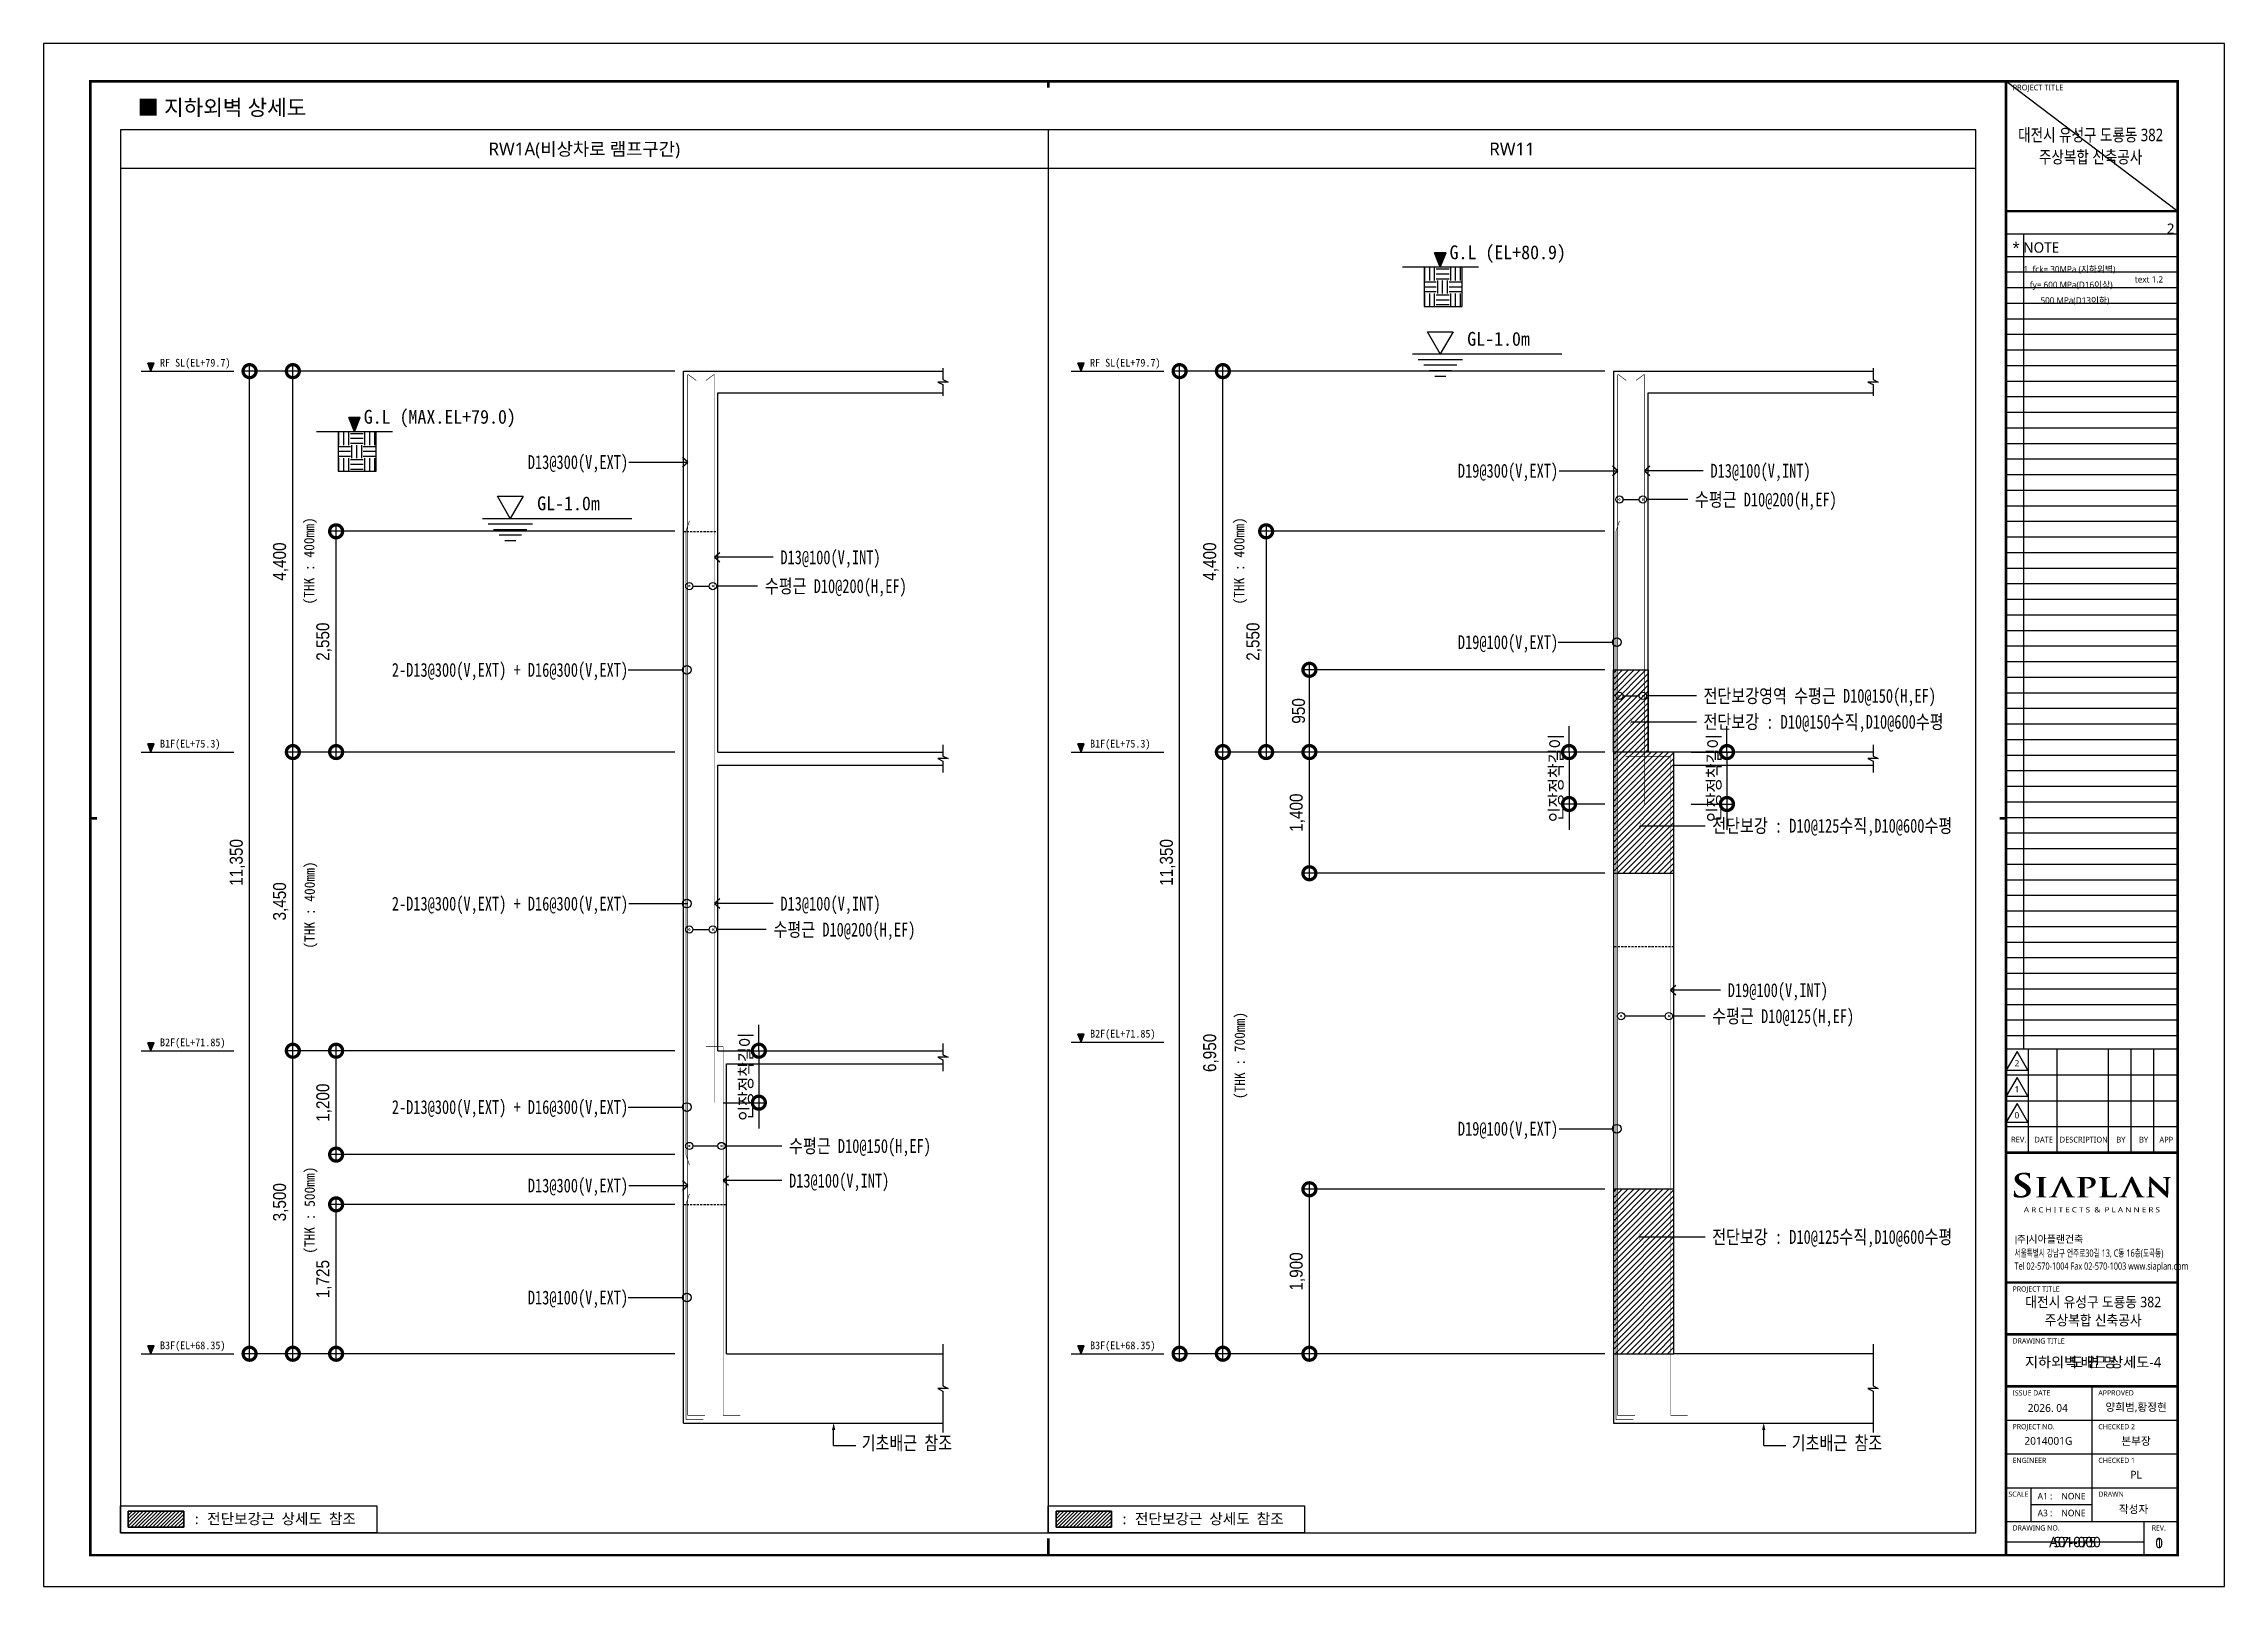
# Model space of a CAD drawing. Header units: millimetres. Extents: x 0 to 252030, y -124740 to 196020.
# Drawn here: x 100830 to 126030, y -71280 to -53460 of the extents above; entities that cross this region are included whole.
import ezdxf
from ezdxf.enums import TextEntityAlignment as Align

# ---------------------------------------------------------------- set-up
doc = ezdxf.new("R2010")
doc.units = ezdxf.units.MM
doc.header["$LTSCALE"] = 30
doc.linetypes.add('H', pattern=[1.3, 0.8, -0.5])
doc.layers.get('DEFPOINTS').update_dxf_attribs({"color": 142})
for name, color, linetype in [('0-LIST.테두리선', 7, 'Continuous'), ('0-SEC1', 3, 'Continuous'), ('0-TEXT', 3, 'Continuous'), ('0-주철근', 2, 'Continuous'), ('0-지시선', 7, 'Continuous'), ('0-해치', 251, 'Continuous'), ('AA-SHEET-TEXT', 3, 'Continuous'), ('S-CON', 2, 'Continuous'), ('S-SYM', 5, 'Continuous'), ('S-철근', 3, 'Continuous'), ('TABLE-1', 3, 'Continuous'), ('TEX', 3, 'Continuous'), ('TEXT', 6, 'Continuous'), ('X-PLAN-B1F$0$A-DIM', 7, 'Continuous'), ('XR-FORM_(도룡동)$0$AA-SHEET', 9, 'Continuous'), ('XR-FORM_(도룡동)$0$Sheet', 7, 'Continuous'), ('XR-FORM_(도룡동)$0$Sheet-text', 3, 'Continuous'), ('XR-FORM_(도룡동)$0$TEXT', 3, 'Continuous')]:
    doc.layers.add(name, color=color, linetype=linetype)
doc.styles.add('X-PLAN-B1F$0$Gdim', font='Dotum.ttf', dxfattribs={"width": 0.9})
doc.styles.add('XR-FORM$0$맑은고딕', font='malgun.ttf')
doc.styles.add('XR-FORM_(도룡동)$0$맑은고딕', font='malgun.ttf')
doc.styles.add('XR-FORM_(도룡동)$0$충북옥천_FORM$0$맑은고딕', font='malgun.ttf')
doc.styles.add('XR-FORM_(도룡동)$1$맑은고딕', font='malgun.ttf')
doc.styles.add('XR-FORM_(도룡동)$2$맑은고딕', font='malgun.ttf')
doc.styles.add('XR-FORM_(도룡동)$3$맑은고딕', font='malgun.ttf')
doc.styles.add('돋음체', font='DotumChe.ttf')
doc.styles.add('맑은 고딕', font='malgun.ttf')
doc.styles.add('맑은고딕', font='malgun.ttf')
doc.dimstyles.new('X-PLAN-B1F$0$Gdim200', dxfattribs={"dimscale": 200, "dimtxt": 3, "dimasz": 6, "dimexe": 1.5, "dimexo": 2, "dimgap": 1, "dimtad": 1, "dimdec": 0, "dimzin": 0, "dimdsep": 46, "dimlunit": 6, "dimtxsty": 'X-PLAN-B1F$0$Gdim', "dimblk": 'X-PLAN-B1F$0$_DotSmall', "dimcen": 1.5, "dimdle": 1.5, "dimclrd": 1, "dimclre": 1, "dimclrt": 256, "dimazin": 0, "dimtfac": 1, "dimtdec": 0, "dimtix": 1, "dimtmove": 2, "dimatfit": 3, "dimldrblk": 'X-PLAN-B1F$0$_DotSmall', "dimfxl": 1.5, "dimtolj": 1, "dimtzin": 0, "dimlwd": -1, "dimlwe": -1, "dimarcsym": 0})

msp = doc.modelspace()

# ---------------------------------------------------------------- texts
at = {"layer": '0-TEXT', "color": 2, "style": '돋음체'}
for s, p in [('G.L (EL+80.9)', (117076.76681, -55950.11551)), ('G.L (MAX.EL+79.0)', (104529.4835, -57850.11551))]:
    msp.add_text(s, height=160, dxfattribs=at).set_placement(p)
at = {"layer": '0-TEXT', "style": '돋음체'}
for s, height, p in [('GL-1.0m', 160, (117280.76651, -56950.11551)), ('RF SL(EL+79.7)', 90, (102175.04903, -57190.97021)), ('RF SL(EL+79.7)', 90, (112922.33234, -57190.97021)), ('GL-1.0m', 160, (106533.48321, -58850.11551)), ('B1F(EL+75.3)', 90, (102175.04903, -61590.97021)), ('B1F(EL+75.3)', 90, (112922.33234, -61590.97021)), ('B2F(EL+71.85)', 90, (102175.04903, -65040.97021)), ('B2F(EL+71.85)', 90, (112922.33234, -64940.97021)), ('B3F(EL+68.35)', 90, (102175.04903, -68540.97021)), ('B3F(EL+68.35)', 90, (112922.33234, -68540.97021)), (': 전단보강근 상세도 참조', 124.153948, (102559.3063, -70561.534, 0.00034)), (': 전단보강근 상세도 참조', 124.153948, (113280.5563, -70561.534, 0.00034))]:
    msp.add_text(s, height=height, dxfattribs=at).set_placement(p)
at = {"layer": '0-TEXT', "color": 4, "style": '돋음체', "width": 0.8}
for s, p in [('D13@300(V,EXT)', (107583.84179, -58293.49769)), ('D19@300(V,EXT)', (118331.12509, -58393.49769)), ('D19@100(V,EXT)', (118331.12509, -60373.49769)), ('2-D13@300(V,EXT) + D16@300(V,EXT)', (107583.84179, -60693.49769)), ('2-D13@300(V,EXT) + D16@300(V,EXT)', (107583.84179, -63393.49769)), ('2-D13@300(V,EXT) + D16@300(V,EXT)', (107583.84179, -65743.49769)), ('D19@100(V,EXT)', (118331.12509, -65993.49769)), ('D13@300(V,EXT)', (107583.84179, -66649.71416)), ('D13@100(V,EXT)', (107583.84179, -67943.49769))]:
    msp.add_text(s, height=160, dxfattribs=at).set_placement(p, align=Align.MIDDLE_RIGHT)
for s, p in [(' D13@100(V,INT)', (120008.54236, -58393.49769)), (' 수평근 D10@200(H,EF)', (119828.54236, -58726.26163)), (' D13@100(V,INT)', (109261.25906, -59393.49769)), (' 수평근 D10@200(H,EF)', (109081.25906, -59726.26163)), (' 전단보강영역 수평근 D10@150(H,EF)', (119928.54236, -60993.978)), (' 전단보강 : D10@150수직,D10@600수평', (119928.54236, -61293.49769)), (' 전단보강 : D10@125수직,D10@600수평', (120028.54236, -62493.978)), (' D13@100(V,INT)', (109261.25906, -63393.49769)), (' 수평근 D10@200(H,EF)', (109181.25906, -63693.49769)), (' D19@100(V,INT)', (120208.54236, -64393.49769)), (' 수평근 D10@125(H,EF)', (120028.54236, -64693.49769)), (' 수평근 D10@150(H,EF)', (109361.25906, -66193.49769)), (' D13@100(V,INT)', (109361.25906, -66593.49769)), (' 전단보강 : D10@125수직,D10@600수평', (120028.54236, -67243.49769))]:
    msp.add_text(s, height=160, dxfattribs=at).set_placement(p, align=Align.MIDDLE_LEFT)
at = {"layer": '0-TEXT', "linetype": 'Continuous', "style": '돋음체'}
for s, p in [('(THK : 400mm)', (103957.82136, -59939.3793)), ('(THK : 400mm)', (114705.10466, -59939.3793)), ('(THK : 400mm)', (103964.07136, -63914.3793)), ('(THK : 700mm)', (114711.35466, -65652.8793)), ('(THK : 500mm)', (103964.07136, -67439.3793)), ('(THK : 500mm)', (103964.07136, -67439.3793))]:
    msp.add_text(s, height=120, rotation=90, dxfattribs=at).set_placement(p)
at = {"layer": '0-TEXT', "color": 4, "style": '돋음체', "width": 0.8}
for p in [(110282.39709, -69703.75308), (121029.68039, -69703.75308)]:
    msp.add_text('기초배근 참조', height=160, dxfattribs=at).set_placement(p)
at = {"layer": 'AA-SHEET-TEXT'}
for s, style, p in [('지하외벽 배근 상세도-4', 'XR-FORM$0$맑은고딕', (124513.90026, -68690.0206)), ('S7-075', 'XR-FORM_(도룡동)$2$맑은고딕', (124303.50013, -70768.09032)), ('0', '맑은고딕', (125275.95675, -70778.92003))]:
    msp.add_text(s, height=120, dxfattribs=dict(at, style=style)).set_placement(p, align=Align.MIDDLE_CENTER)
for style, p in [('XR-FORM_(도룡동)$0$맑은고딕', (124425.41387, -70237.84788)), ('XR-FORM_(도룡동)$1$맑은고딕', (124425.41387, -70432.61602))]:
    msp.add_text('NONE', height=75, dxfattribs=dict(at, style=style)).set_placement(p, align=Align.MIDDLE_RIGHT)
at = {"layer": 'TEX', "style": '맑은 고딕'}
for s, p in [('RW1A(비상차로 램프구간)', (107077.87514, -54677.0165)), ('RW11', (117799.12514, -54677.0165))]:
    msp.add_text(s, height=150, dxfattribs=at).set_placement(p, align=Align.MIDDLE_CENTER)
for s, p in [('1. fck= 30MPa (지하외벽)', (123709.3931, -56065.08095)), ('   fy= 600 MPa(D16이상) ', (123709.3931, -56245.08095)), ('        500 MPa(D13이하)', (123709.3931, -56425.08095))]:
    msp.add_text(s, height=72, dxfattribs=at).set_placement(p, align=Align.MIDDLE_LEFT)
at = {"layer": 'TEXT', "style": '맑은 고딕'}
msp.add_text('■ 지하외벽 상세도', height=180, dxfattribs=at).set_placement((101916.07557, -54199.02203), align=Align.MIDDLE_LEFT)

# ---------------------------------------------------------------- blocks, each defined once
blk = doc.blocks.new('XR-FORM_(도룡동)$0$S')
at = {"layer": 'XR-FORM_(도룡동)$0$Sheet'}
h = blk.add_hatch(color=6, dxfattribs=at)
edge = h.paths.add_edge_path()
edge.add_spline(control_points=[(76338, 15545), (76338, 15545), (76295, 15571), (76295, 15571), (76172, 15645), (76132, 15687), (76132, 15744), (76132, 15817), (76203, 15865), (76313, 15865), (76409, 15865), (76454, 15832), (76479, 15807), (76511, 15775), (76518, 15737), (76518, 15729), (76518, 15711), (76524, 15702), (76538, 15702), (76557, 15702), (76559, 15724), (76559, 15744), (76559, 15811), (76562, 15848), (76564, 15870), (76564, 15870), (76565, 15890), (76565, 15890), (76565, 15905), (76548, 15908), (76540, 15909), (76494, 15919), (76430, 15930), (76333, 15930), (76119, 15930), (75970, 15833), (75970, 15695), (75970, 15588), (76037, 15502), (76202, 15401), (76202, 15401), (76273, 15357), (76273, 15357), (76398, 15281), (76423, 15225), (76423, 15165), (76423, 15099), (76352, 15030), (76220, 15030), (76155, 15030), (76041, 15045), (76002, 15150), (75994, 15172), (75988, 15197), (75988, 15211), (75988, 15217), (75988, 15236), (75968, 15236), (75948, 15236), (75946, 15209), (75945, 15201), (75945, 15201), (75945, 15197), (75945, 15197), (75943, 15174), (75938, 15104), (75938, 15040), (75938, 15011), (75943, 15004), (75970, 14994), (76035, 14972), (76103, 14962), (76198, 14962), (76298, 14962), (76379, 14979), (76447, 15013), (76575, 15079), (76595, 15177), (76595, 15230), (76595, 15347), (76528, 15430), (76338, 15545)], knot_values=[0, 0, 0, 0, 1, 1, 1, 2, 2, 2, 3, 3, 3, 4, 4, 4, 5, 5, 5, 6, 6, 6, 7, 7, 7, 8, 8, 8, 9, 9, 9, 10, 10, 10, 11, 11, 11, 12, 12, 12, 13, 13, 13, 14, 14, 14, 15, 15, 15, 16, 16, 16, 17, 17, 17, 18, 18, 18, 19, 19, 19, 20, 20, 20, 21, 21, 21, 22, 22, 22, 23, 23, 23, 24, 24, 24, 25, 25, 25, 26, 26, 26, 27, 27, 27, 27], degree=3, periodic=0)
h = blk.add_hatch(color=6, dxfattribs=at)
edge = h.paths.add_edge_path()
edge.add_spline(control_points=[(77180, 15007), (77180, 15007), (77166, 15007), (77166, 15007), (77156, 15007), (77148, 15007), (77134, 15009), (77098, 15014), (77093, 15029), (77089, 15056), (77084, 15098), (77084, 15641), (77086, 15677), (77089, 15714), (77100, 15725), (77131, 15729), (77143, 15731), (77153, 15732), (77163, 15732), (77163, 15732), (77180, 15732), (77180, 15732), (77188, 15732), (77195, 15739), (77195, 15747), (77195, 15755), (77188, 15761), (77180, 15761), (77180, 15761), (76814, 15761), (76814, 15761), (76806, 15761), (76800, 15755), (76800, 15747), (76800, 15739), (76806, 15732), (76814, 15732), (76814, 15732), (76832, 15732), (76832, 15732), (76847, 15732), (76860, 15730), (76871, 15728), (76897, 15723), (76909, 15710), (76912, 15677), (76912, 15677), (76912, 15677), (76912, 15677), (76914, 15650), (76915, 15103), (76908, 15057), (76904, 15025), (76895, 15014), (76873, 15011), (76858, 15008), (76843, 15007), (76827, 15007), (76826, 15007), (76814, 15007), (76814, 15007), (76806, 15007), (76800, 15000), (76800, 14992), (76800, 14984), (76806, 14977), (76814, 14977), (76814, 14977), (77180, 14977), (77180, 14977), (77188, 14977), (77195, 14984), (77195, 14992), (77195, 15000), (77188, 15007), (77180, 15007)], knot_values=[0, 0, 0, 0, 1, 1, 1, 2, 2, 2, 3, 3, 3, 4, 4, 4, 5, 5, 5, 6, 6, 6, 7, 7, 7, 8, 8, 8, 9, 9, 9, 10, 10, 10, 11, 11, 11, 12, 12, 12, 13, 13, 13, 14, 14, 14, 15, 15, 15, 16, 16, 16, 17, 17, 17, 18, 18, 18, 19, 19, 19, 20, 20, 20, 21, 21, 21, 22, 22, 22, 23, 23, 23, 24, 24, 24, 25, 25, 25, 25], degree=3, periodic=0)
h = blk.add_hatch(color=6, dxfattribs=at)
edge = h.paths.add_edge_path()
edge.add_spline(control_points=[(78289, 15008), (78289, 15008), (78256, 15008), (78256, 15008), (78252, 15008), (78248, 15009), (78243, 15010), (78220, 15014), (78192, 15028), (78158, 15085), (78158, 15085), (77848, 15727), (77836, 15749), (77824, 15773), (77816, 15784), (77802, 15784), (77787, 15784), (77771, 15771), (77757, 15741), (77757, 15741), (77450, 15097), (77450, 15097), (77424, 15042), (77401, 15015), (77350, 15010), (77342, 15009), (77328, 15008), (77317, 15008), (77317, 15008), (77304, 15008), (77304, 15008), (77298, 15008), (77292, 15002), (77292, 14994), (77292, 14987), (77298, 14980), (77304, 14980), (77304, 14980), (77609, 14980), (77609, 14980), (77615, 14980), (77621, 14987), (77621, 14994), (77621, 15002), (77615, 15008), (77609, 15008), (77609, 15008), (77576, 15008), (77576, 15008), (77539, 15008), (77534, 15021), (77534, 15033), (77534, 15044), (77540, 15068), (77552, 15094), (77552, 15094), (77762, 15561), (77762, 15561), (77762, 15561), (78005, 15016), (78004, 15016), (78005, 15014), (78005, 15012), (78004, 15010), (78003, 15008), (78001, 15008), (77998, 15008), (77998, 15008), (77984, 15008), (77984, 15008), (77978, 15008), (77972, 15002), (77972, 14994), (77972, 14987), (77978, 14980), (77984, 14980), (77984, 14980), (78289, 14980), (78289, 14980), (78295, 14980), (78301, 14987), (78301, 14994), (78301, 15002), (78295, 15008), (78289, 15008)], knot_values=[0, 0, 0, 0, 1, 1, 1, 2, 2, 2, 3, 3, 3, 4, 4, 4, 5, 5, 5, 6, 6, 6, 7, 7, 7, 8, 8, 8, 9, 9, 9, 10, 10, 10, 11, 11, 11, 12, 12, 12, 13, 13, 13, 14, 14, 14, 15, 15, 15, 16, 16, 16, 17, 17, 17, 18, 18, 18, 19, 19, 19, 20, 20, 20, 21, 21, 21, 22, 22, 22, 23, 23, 23, 24, 24, 24, 25, 25, 25, 26, 26, 26, 27, 27, 27, 28, 28, 28, 28], degree=3, periodic=0)
h = blk.add_hatch(color=250, dxfattribs=at)
edge = h.paths.add_edge_path()
edge.add_spline(control_points=[(78762, 15355), (78740, 15355), (78721, 15354), (78721, 15339), (78721, 15329), (78732, 15327), (78739, 15326), (78739, 15326), (78761, 15325), (78768, 15325), (78956, 15325), (79092, 15431), (79092, 15577), (79092, 15629), (79059, 15678), (79025, 15703), (79003, 15719), (78945, 15762), (78781, 15762), (78781, 15762), (78772, 15762), (78771, 15762), (78771, 15762), (78376, 15762), (78376, 15762), (78367, 15762), (78360, 15756), (78360, 15748), (78360, 15740), (78367, 15734), (78376, 15734), (78376, 15734), (78423, 15734), (78423, 15734), (78429, 15733), (78435, 15733), (78438, 15732), (78480, 15725), (78488, 15709), (78491, 15677), (78491, 15677), (78491, 15677), (78491, 15677), (78493, 15651), (78494, 15108), (78487, 15062), (78481, 15030), (78474, 15013), (78453, 15010), (78437, 15007), (78422, 15006), (78407, 15006), (78406, 15006), (78396, 15006), (78396, 15006), (78387, 15006), (78380, 14999), (78380, 14991), (78380, 14983), (78387, 14977), (78396, 14977), (78396, 14977), (78791, 14977), (78791, 14977), (78800, 14977), (78807, 14983), (78807, 14991), (78807, 14999), (78800, 15006), (78791, 15006), (78791, 15006), (78781, 15006), (78781, 15006), (78761, 15006), (78733, 15008), (78715, 15010), (78681, 15013), (78672, 15031), (78668, 15061), (78662, 15105), (78662, 15684), (78662, 15690), (78662, 15699), (78664, 15704), (78669, 15705), (78679, 15708), (78707, 15709), (78729, 15709), (78757, 15709), (78810, 15704), (78857, 15670), (78924, 15623), (78931, 15562), (78931, 15520), (78931, 15418), (78833, 15355), (78762, 15355)], knot_values=[0, 0, 0, 0, 1, 1, 1, 2, 2, 2, 3, 3, 3, 4, 4, 4, 5, 5, 5, 6, 6, 6, 7, 7, 7, 8, 8, 8, 9, 9, 9, 10, 10, 10, 11, 11, 11, 12, 12, 12, 13, 13, 13, 14, 14, 14, 15, 15, 15, 16, 16, 16, 17, 17, 17, 18, 18, 18, 19, 19, 19, 20, 20, 20, 21, 21, 21, 22, 22, 22, 23, 23, 23, 24, 24, 24, 25, 25, 25, 26, 26, 26, 27, 27, 27, 28, 28, 28, 29, 29, 29, 30, 30, 30, 31, 31, 31, 32, 32, 32, 32], degree=3, periodic=0)
h = blk.add_hatch(color=250, dxfattribs=at)
edge = h.paths.add_edge_path()
edge.add_spline(control_points=[(79896, 15147), (79880, 15147), (79878, 15134), (79877, 15128), (79875, 15109), (79860, 15082), (79845, 15069), (79815, 15043), (79768, 15042), (79696, 15042), (79592, 15042), (79561, 15049), (79541, 15063), (79541, 15063), (79541, 15063), (79541, 15063), (79522, 15076), (79515, 15314), (79515, 15460), (79515, 15617), (79515, 15645), (79518, 15677), (79521, 15714), (79532, 15724), (79562, 15729), (79578, 15731), (79599, 15732), (79612, 15732), (79620, 15732), (79633, 15732), (79638, 15739), (79640, 15742), (79641, 15745), (79641, 15748), (79641, 15756), (79634, 15762), (79626, 15762), (79626, 15762), (79235, 15762), (79235, 15762), (79226, 15762), (79220, 15756), (79220, 15748), (79220, 15743), (79222, 15738), (79227, 15736), (79227, 15735), (79229, 15735), (79229, 15734), (79235, 15732), (79243, 15732), (79247, 15732), (79265, 15732), (79280, 15731), (79290, 15729), (79331, 15722), (79340, 15709), (79342, 15677), (79344, 15651), (79345, 15108), (79338, 15062), (79332, 15030), (79326, 15013), (79304, 15010), (79290, 15007), (79276, 15006), (79262, 15006), (79262, 15006), (79245, 15006), (79245, 15006), (79237, 15006), (79230, 14999), (79230, 14991), (79230, 14983), (79237, 14977), (79245, 14977), (79245, 14977), (79615, 14977), (79615, 14977), (79615, 14977), (79805, 14976), (79805, 14976), (79874, 14976), (79882, 14981), (79891, 15006), (79901, 15036), (79910, 15113), (79910, 15125), (79910, 15135), (79910, 15147), (79896, 15147)], knot_values=[0, 0, 0, 0, 1, 1, 1, 2, 2, 2, 3, 3, 3, 4, 4, 4, 5, 5, 5, 6, 6, 6, 7, 7, 7, 8, 8, 8, 9, 9, 9, 10, 10, 10, 11, 11, 11, 12, 12, 12, 13, 13, 13, 14, 14, 14, 15, 15, 15, 16, 16, 16, 17, 17, 17, 18, 18, 18, 19, 19, 19, 20, 20, 20, 21, 21, 21, 22, 22, 22, 23, 23, 23, 24, 24, 24, 25, 25, 25, 26, 26, 26, 27, 27, 27, 28, 28, 28, 29, 29, 29, 30, 30, 30, 30], degree=3, periodic=0)
h = blk.add_hatch(color=250, dxfattribs=at)
edge = h.paths.add_edge_path()
edge.add_spline(control_points=[(80974, 15008), (80974, 15008), (80942, 15008), (80942, 15008), (80937, 15008), (80933, 15009), (80928, 15010), (80905, 15014), (80878, 15028), (80843, 15085), (80843, 15085), (80533, 15727), (80521, 15749), (80509, 15773), (80501, 15784), (80487, 15784), (80472, 15784), (80457, 15771), (80442, 15741), (80442, 15741), (80135, 15097), (80135, 15097), (80109, 15042), (80086, 15015), (80035, 15010), (80027, 15009), (80013, 15008), (80002, 15008), (80002, 15008), (79989, 15008), (79989, 15008), (79983, 15008), (79977, 15002), (79977, 14994), (79977, 14987), (79983, 14980), (79989, 14980), (79989, 14980), (80294, 14980), (80294, 14980), (80300, 14980), (80306, 14987), (80306, 14994), (80306, 15002), (80300, 15008), (80294, 15008), (80294, 15008), (80261, 15008), (80261, 15008), (80224, 15008), (80219, 15021), (80219, 15033), (80219, 15044), (80225, 15068), (80237, 15094), (80237, 15094), (80447, 15561), (80447, 15561), (80447, 15561), (80690, 15016), (80690, 15016), (80690, 15014), (80690, 15012), (80689, 15010), (80688, 15008), (80686, 15008), (80683, 15008), (80683, 15008), (80669, 15008), (80669, 15008), (80663, 15008), (80657, 15002), (80657, 14994), (80657, 14987), (80663, 14980), (80669, 14980), (80669, 14980), (80974, 14980), (80974, 14980), (80980, 14980), (80986, 14987), (80986, 14994), (80986, 15002), (80980, 15008), (80974, 15008)], knot_values=[0, 0, 0, 0, 1, 1, 1, 2, 2, 2, 3, 3, 3, 4, 4, 4, 5, 5, 5, 6, 6, 6, 7, 7, 7, 8, 8, 8, 9, 9, 9, 10, 10, 10, 11, 11, 11, 12, 12, 12, 13, 13, 13, 14, 14, 14, 15, 15, 15, 16, 16, 16, 17, 17, 17, 18, 18, 18, 19, 19, 19, 20, 20, 20, 21, 21, 21, 22, 22, 22, 23, 23, 23, 24, 24, 24, 25, 25, 25, 26, 26, 26, 27, 27, 27, 28, 28, 28, 28], degree=3, periodic=0)
h = blk.add_hatch(color=250, dxfattribs=at)
edge = h.paths.add_edge_path()
edge.add_spline(control_points=[(81976, 15761), (81976, 15761), (81692, 15761), (81692, 15761), (81686, 15761), (81681, 15755), (81681, 15747), (81681, 15739), (81686, 15732), (81692, 15732), (81692, 15732), (81700, 15732), (81702, 15732), (81718, 15732), (81744, 15732), (81760, 15726), (81783, 15717), (81794, 15705), (81795, 15641), (81795, 15641), (81806, 15233), (81806, 15224), (81806, 15224), (81806, 15202), (81806, 15202), (81797, 15210), (81212, 15762), (81212, 15762), (81199, 15775), (81187, 15784), (81176, 15784), (81158, 15784), (81158, 15750), (81158, 15740), (81158, 15740), (81148, 15134), (81148, 15134), (81147, 15045), (81143, 15018), (81117, 15011), (81101, 15006), (81079, 15006), (81068, 15006), (81067, 15006), (81057, 15006), (81057, 15006), (81051, 15006), (81046, 14999), (81046, 14991), (81046, 14983), (81051, 14976), (81057, 14976), (81057, 14976), (81353, 14976), (81353, 14976), (81359, 14976), (81364, 14983), (81364, 14991), (81364, 14999), (81359, 15006), (81353, 15006), (81353, 15006), (81342, 15006), (81340, 15006), (81324, 15006), (81303, 15006), (81284, 15013), (81268, 15018), (81251, 15035), (81248, 15122), (81248, 15122), (81237, 15522), (81236, 15534), (81241, 15530), (81780, 15014), (81821, 14978), (81833, 14966), (81851, 14966), (81864, 14966), (81880, 14966), (81882, 14986), (81882, 15002), (81882, 15002), (81894, 15649), (81894, 15649), (81895, 15706), (81903, 15722), (81931, 15729), (81944, 15732), (81952, 15732), (81963, 15732), (81965, 15732), (81976, 15732), (81976, 15732), (81982, 15732), (81987, 15739), (81987, 15747), (81987, 15755), (81982, 15761), (81976, 15761)], knot_values=[0, 0, 0, 0, 1, 1, 1, 2, 2, 2, 3, 3, 3, 4, 4, 4, 5, 5, 5, 6, 6, 6, 7, 7, 7, 8, 8, 8, 9, 9, 9, 10, 10, 10, 11, 11, 11, 12, 12, 12, 13, 13, 13, 14, 14, 14, 15, 15, 15, 16, 16, 16, 17, 17, 17, 18, 18, 18, 19, 19, 19, 20, 20, 20, 21, 21, 21, 22, 22, 22, 23, 23, 23, 24, 24, 24, 25, 25, 25, 26, 26, 26, 27, 27, 27, 28, 28, 28, 29, 29, 29, 30, 30, 30, 31, 31, 31, 32, 32, 32, 33, 33, 33, 33], degree=3, periodic=0)
at = {"layer": 'DEFPOINTS'}
for p, q in [((75750, 52950), (82250, 52950)), ((75640, 52073), (82226, 52073)), ((76315, 52073), (76315, 20700)), ((82250, 51196), (75640, 51196)), ((82250, 50596), (75640, 50596)), ((82250, 49996), (75640, 49996)), ((82250, 49396), (75640, 49396)), ((82250, 48796), (75640, 48796)), ((82250, 48196), (75640, 48196)), ((82250, 47596), (75640, 47596)), ((82250, 46996), (75640, 46996)), ((82250, 46396), (75640, 46396)), ((82250, 45796), (75640, 45796)), ((82250, 45196), (75640, 45196)), ((82250, 44596), (75640, 44596)), ((82250, 43996), (75640, 43996)), ((82250, 43396), (75640, 43396)), ((82250, 42796), (75640, 42796)), ((82250, 42196), (75640, 42196)), ((82250, 41596), (75640, 41596)), ((82250, 40996), (75640, 40996)), ((82250, 40396), (75640, 40396)), ((82250, 39796), (75640, 39796)), ((82250, 39196), (75640, 39196)), ((82250, 38596), (75640, 38596)), ((82250, 37996), (75640, 37996)), ((82250, 37396), (75640, 37396)), ((82250, 36796), (75640, 36796)), ((82250, 36196), (75640, 36196)), ((82250, 35596), (75640, 35596)), ((82250, 34996), (75640, 34996)), ((82250, 34396), (75640, 34396)), ((82250, 33796), (75640, 33796)), ((82250, 33196), (75640, 33196)), ((82250, 32596), (75640, 32596)), ((82250, 31996), (75640, 31996)), ((82250, 31396), (75640, 31396)), ((82250, 30796), (75640, 30796)), ((82250, 30196), (75640, 30196)), ((82250, 29596), (75640, 29596)), ((82250, 28996), (75640, 28996)), ((82250, 28396), (75640, 28396)), ((82250, 27796), (75640, 27796)), ((82250, 27196), (75640, 27196)), ((82250, 26596), (75640, 26596)), ((82250, 25996), (75640, 25996)), ((82250, 25396), (75640, 25396)), ((82250, 24796), (75640, 24796)), ((82250, 24196), (75640, 24196)), ((82250, 23596), (75640, 23596)), ((82250, 22996), (75640, 22996)), ((82250, 22396), (75640, 22396)), ((82250, 21796), (75640, 21796)), ((82250, 21196), (75640, 21196)), ((80950, 1706), (75640, 1706))]:
    blk.add_line(p, q, dxfattribs=at)
at = {"layer": 'XR-FORM_(도룡동)$0$AA-SHEET', "const_width": 99.9}
blk.add_lwpolyline([(75750, 52950), (82250, 52950)], dxfattribs=at)
at = {"layer": 'XR-FORM_(도룡동)$0$Sheet'}
for p, q in [((75590, 20700), (82204, 20700)), ((76490, 20700), (76490, 16700)), ((77590, 20700), (77590, 16700)), ((79575, 20700), (79575, 16700)), ((80450, 20700), (80450, 16700)), ((81325, 20700), (81325, 16700)), ((75640, 19700), (82254, 19700)), ((75640, 18700), (82254, 18700)), ((75640, 17700), (82254, 17700)), ((78945, 7700), (78945, 2500)), ((75640, 6400), (82250, 6400)), ((75640, 5100), (82250, 5100)), ((75640, 3800), (82250, 3800)), ((76591, 3798), (76591, 2500)), ((76591, 3149), (78945, 3149)), ((75640, 2500), (82250, 2500)), ((80950, 2500), (80950, 1200))]:
    blk.add_line(p, q, dxfattribs=at)
at = {"layer": 'XR-FORM_(도룡동)$0$Sheet', "const_width": 100}
blk.add_lwpolyline([(1850, 57950), (82250, 57950), (82250, 1200), (1850, 1200)], close=True, dxfattribs=at)
at = {"layer": 'XR-FORM_(도룡동)$0$Sheet', "linetype": 'Continuous', "const_width": 100}
for points in [[(38745, 57950), (38745, 57700)], [(2100, 29575), (1850, 29575)], [(75640, 29575), (75390, 29575)], [(38745, 1846), (38745, 1200)]]:
    blk.add_lwpolyline(points, dxfattribs=at)
at = {"layer": 'XR-FORM_(도룡동)$0$Sheet', "const_width": 100}
for points in [[(75640, 57950), (75640, 1200)], [(75640, 52950), (82250, 52950)], [(75640, 16700), (82250, 16700)], [(75640, 11700), (82250, 11700)], [(75640, 9700), (82250, 9700)], [(75640, 7700), (82250, 7700)]]:
    blk.add_lwpolyline(points, dxfattribs=at)
at = {"layer": 'XR-FORM_(도룡동)$0$Sheet'}
for points in [[(76065, 20589), (75650, 19869), (76481, 19869)], [(76065, 19589), (75650, 18869), (76481, 18869)], [(76065, 18589), (75650, 17869), (76481, 17869)]]:
    blk.add_lwpolyline(points, close=True, dxfattribs=at)
at = {"layer": 'XR-FORM_(도룡동)$0$Sheet', "color": 3, "const_width": 28}
for points in [[(76026, 13508), (76026, 13172)], [(76466, 13508), (76466, 13172)]]:
    blk.add_lwpolyline(points, dxfattribs=at)
at = {"layer": 'DEFPOINTS', "style": 'XR-FORM_(도룡동)$3$맑은고딕'}
blk.add_text('2', height=400, dxfattribs=at).set_placement((82126, 52273), align=Align.MIDDLE_RIGHT)
blk.add_text('text 1.2', height=240, dxfattribs=at).set_placement((80599, 50202))
blk.add_text('도 면 명', height=400, dxfattribs=at).set_placement((78996, 8633), align=Align.MIDDLE_CENTER)
at = {"layer": 'XR-FORM_(도룡동)$0$Sheet', "style": 'XR-FORM_(도룡동)$3$맑은고딕'}
for s, height, p in [('PROJECT TITLE', 220, (75890, 57600)), ('PROJECT TITLE', 200, (75890, 11350)), ('DRAWING TITLE', 200, (75890, 9350)), ('ISSUE DATE', 200, (75890, 7350)), ('APPROVED', 200, (79195, 7350)), ('PROJECT NO. ', 200, (75890, 6050)), ('CHECKED 2 ', 200, (79195, 6050)), ('ENGINEER', 200, (75890, 4750)), ('CHECKED 1 ', 200, (79195, 4750)), ('SCALE', 200, (75730, 3450)), ('DRAWN', 200, (79195, 3450)), ('DRAWING NO.', 200, (75890, 2150)), ('REV.', 200, (81250, 2150))]:
    blk.add_text(s, height=height, dxfattribs=at).set_placement(p)
for s, height, p in [('2', 240, (76059, 20140)), ('1', 240, (76059, 19140)), ('0', 240, (76059, 18140)), (' REV.', 220, (76090, 17200)), ('DATE', 220, (77090, 17200)), ('DESCRIPTION', 220, (78632, 17200)), ('BY', 220, (80062, 17200)), ('BY', 220, (80938, 17200)), ('APP', 220, (81812, 17200))]:
    blk.add_text(s, height=height, dxfattribs=at).set_placement(p, align=Align.MIDDLE)
at = {"layer": 'XR-FORM_(도룡동)$0$Sheet', "color": 3, "style": 'XR-FORM_(도룡동)$3$맑은고딕', "width": 1.2}
blk.add_text('A R C H I T E C T S  &  P L A N N E R S', height=200, dxfattribs=at).set_placement((78947, 14500), align=Align.MIDDLE_CENTER)
at = {"layer": 'XR-FORM_(도룡동)$0$Sheet', "color": 3, "style": 'XR-FORM_(도룡동)$3$맑은고딕'}
blk.add_text('주 시아플랜건축', height=280, dxfattribs=at).set_placement((76057, 13372), align=Align.MIDDLE_LEFT)
at = {"layer": 'XR-FORM_(도룡동)$0$Sheet', "color": 3, "style": 'XR-FORM_(도룡동)$3$맑은고딕', "width": 0.65}
for s, p in [('서울특별시 강남구 언주로30길 13, C동 16층(도곡동)', (75966, 12833)), ('Tel 02-570-1004 Fax 02-570-1003 www.siaplan.com', (75966, 12333))]:
    blk.add_text(s, height=280, dxfattribs=at).set_placement(p, align=Align.MIDDLE_LEFT)
at = {"layer": 'XR-FORM_(도룡동)$0$Sheet-text', "style": 'XR-FORM_(도룡동)$3$맑은고딕'}
blk.add_text('* NOTE', height=400, dxfattribs=at).set_placement((75881, 51550), align=Align.MIDDLE_LEFT)
at = {"layer": 'XR-FORM_(도룡동)$0$TEXT'}
for s, height, style, p in [('2026. 04', 300, 'XR-FORM_(도룡동)$3$맑은고딕', (77247, 6870)), ('A1 : ', 250, 'XR-FORM_(도룡동)$0$충북옥천_FORM$0$맑은고딕', (77179, 3474)), ('A3 : ', 250, 'XR-FORM_(도룡동)$0$충북옥천_FORM$0$맑은고딕', (77179, 2825))]:
    blk.add_text(s, height=height, dxfattribs=dict(at, style=style)).set_placement(p, align=Align.MIDDLE_CENTER)
at = {"layer": 'XR-FORM_(도룡동)$0$TEXT', "style": 'XR-FORM_(도룡동)$3$맑은고딕'}
blk.add_text('양희범,황정현', height=300, dxfattribs=at).set_placement((80649, 6901), align=Align.MIDDLE)
blk = doc.blocks.new('XR-FORM_(도룡동)', base_point=(101.33, -56114.51))
at = {"layer": 'DEFPOINTS'}
blk.add_line((377.95, 289.75), (411, 264.75), dxfattribs=at)
blk.add_lwpolyline([(0, 0), (420, 0), (420, 297), (0, 297)], close=True, dxfattribs=at)
at = {"xscale": 0.005, "yscale": 0.005, "zscale": 0.005}
blk.add_blockref('XR-FORM_(도룡동)$0$S', (-0.25, 0), dxfattribs=at)
at = {"layer": 'DEFPOINTS', "style": 'XR-FORM_(도룡동)$3$맑은고딕'}
for s, p in [('2014001G', (386.1, 28.01)), ('본부장', (402.99, 28.01)), ('PL', (402.99, 21.51))]:
    blk.add_text(s, height=1.5, dxfattribs=at).set_placement(p, align=Align.MIDDLE)
for p in [(393.26, 17.37), (393.26, 14.12)]:
    blk.add_text('NONE', height=1.25, dxfattribs=at).set_placement(p, align=Align.MIDDLE_RIGHT)
for s, height, p in [('작성자', 1.5, (402.51, 14.85)), ('A01-000', 2, (391.22, 8.53))]:
    blk.add_text(s, height=height, dxfattribs=at).set_placement(p, align=Align.MIDDLE_CENTER)
at = {"layer": 'XR-FORM_(도룡동)$0$Sheet-text', "style": 'XR-FORM_(도룡동)$3$맑은고딕', "width": 0.8}
for s, p in [('대전시 유성구 도룡동 382', (394.23, 279.42)), ('주상복합 신축공사', (394.23, 275.17))]:
    blk.add_text(s, height=2.4, dxfattribs=at).set_placement(p, align=Align.MIDDLE_CENTER)
at = {"layer": 'XR-FORM_(도룡동)$0$TEXT', "style": 'XR-FORM_(도룡동)$3$맑은고딕', "width": 0.9}
for s, p in [('대전시 유성구 도룡동 382', (394.73, 54.74)), ('주상복합 신축공사', (394.73, 51.24))]:
    blk.add_text(s, height=2, dxfattribs=at).set_placement(p, align=Align.MIDDLE_CENTER)
at = {"layer": 'XR-FORM_(도룡동)$0$TEXT', "style": 'XR-FORM_(도룡동)$3$맑은고딕'}
blk.add_text('1', height=2, dxfattribs=at).set_placement((407.43, 8.35), align=Align.MIDDLE_CENTER)
blk = doc.blocks.new('SOIL LEVEL')
at = {"layer": 'S-SYM'}
for p, q in [((1567, 1135), (-629, 1135)), ((348, 703), (0, 703)), ((20, 750), (20, 1125)), ((161, 750), (161, 1125)), ((301, 750), (301, 1125)), ((723, 1078), (348, 1078)), ((723, 938), (348, 938)), ((723, 797), (348, 797)), ((395, 1125), (395, 1135)), ((395, 375), (395, 750)), ((536, 1125), (536, 1135)), ((536, 375), (536, 750)), ((676, 1125), (676, 1135)), ((676, 375), (676, 750)), ((1098, 703), (723, 703)), ((770, 750), (770, 1125)), ((911, 750), (911, 1125)), ((1051, 750), (1051, 1125)), ((348, 563), (0, 563)), ((348, 422), (0, 422)), ((20, 0), (20, 375)), ((161, 0), (161, 375)), ((301, 0), (301, 375)), ((723, 328), (348, 328)), ((723, 188), (348, 188)), ((723, 47), (348, 47)), ((1098, 563), (723, 563)), ((1098, 422), (723, 422)), ((770, 0), (770, 375)), ((911, 0), (911, 375)), ((1051, 0), (1051, 375))]:
    blk.add_line(p, q, dxfattribs=at)
blk.add_lwpolyline([(1098, 1135), (0, 1135), (0, 0), (1098, 0)], close=True, dxfattribs=at)
blk = doc.blocks.new('WATER LEVEL')
at = {"layer": 'S-SYM'}
for p, q in [((-800, 0), (800, 0)), ((-640, -160), (640, -160)), ((-480, -320), (480, -320)), ((-320, -480), (320, -480)), ((-160, -640), (160, -640))]:
    blk.add_line(p, q, dxfattribs=at)
blk.add_lwpolyline([(0, 0), (-370, 640), (370, 640), (0, 0)], dxfattribs=at)
blk = doc.blocks.new('X-PLAN-B1F$0$_DotSmall')
at = {"color": 0, "linetype": 'ByBlock', "const_width": 0.5}
blk.add_lwpolyline([(-0.0625, 0, 1), (0.0625, 0, 1)], format="xyb", close=True, dxfattribs=at)
blk = doc.blocks.new('*D1400')
at = {"layer": 'DEFPOINTS', "color": 0, "transparency": 16777216}
for p in [(103710, -61643), (108223, -61643), (108223, -65093)]:
    blk.add_point(p, dxfattribs=at)
at = {"layer": 'X-PLAN-B1F$0$A-DIM', "color": 1, "transparency": 16777216}
for p, q in [((108123, -61643), (103635, -61643)), ((103710, -65168), (103710, -61568)), ((108123, -65093), (103635, -65093))]:
    blk.add_line(p, q, dxfattribs=at)
at = {"layer": 'X-PLAN-B1F$0$A-DIM', "color": 1, "transparency": 16777216, "xscale": 300, "yscale": 300, "zscale": 300}
for p, rotation in [((103710, -61643), 90), ((103710, -65093), 270)]:
    blk.add_blockref('X-PLAN-B1F$0$_DotSmall', p, dxfattribs=dict(at, rotation=rotation))
at = {"layer": 'X-PLAN-B1F$0$A-DIM', "transparency": 16777216, "insert": (103570, -63368), "char_height": 150, "attachment_point": 5, "rotation": 90, "style": 'X-PLAN-B1F$0$Gdim'}
blk.add_mtext('\\A1;3,450', dxfattribs=at)
blk = doc.blocks.new('*D1401')
at = {"layer": 'DEFPOINTS', "color": 0, "transparency": 16777216}
for p in [(103710, -57243), (108223, -57243), (108223, -61643)]:
    blk.add_point(p, dxfattribs=at)
at = {"layer": 'X-PLAN-B1F$0$A-DIM', "color": 1, "transparency": 16777216}
for p, q in [((103710, -61718), (103710, -57168)), ((108123, -57243), (103635, -57243)), ((108123, -61643), (103635, -61643))]:
    blk.add_line(p, q, dxfattribs=at)
at = {"layer": 'X-PLAN-B1F$0$A-DIM', "color": 1, "transparency": 16777216, "xscale": 300, "yscale": 300, "zscale": 300}
for p, rotation in [((103710, -57243), 90), ((103710, -61643), 270)]:
    blk.add_blockref('X-PLAN-B1F$0$_DotSmall', p, dxfattribs=dict(at, rotation=rotation))
at = {"layer": 'X-PLAN-B1F$0$A-DIM', "transparency": 16777216, "insert": (103570, -59443), "char_height": 150, "attachment_point": 5, "rotation": 90, "style": 'X-PLAN-B1F$0$Gdim'}
blk.add_mtext('\\A1;4,400', dxfattribs=at)
blk = doc.blocks.new('*D1402')
at = {"layer": 'DEFPOINTS', "color": 0, "transparency": 16777216}
for p in [(103710, -65093), (108223, -65093), (108223, -68593)]:
    blk.add_point(p, dxfattribs=at)
at = {"layer": 'X-PLAN-B1F$0$A-DIM', "color": 1, "transparency": 16777216}
for p, q in [((108123, -65093), (103635, -65093)), ((103710, -68668), (103710, -65018)), ((108123, -68593), (103635, -68593))]:
    blk.add_line(p, q, dxfattribs=at)
at = {"layer": 'X-PLAN-B1F$0$A-DIM', "color": 1, "transparency": 16777216, "xscale": 300, "yscale": 300, "zscale": 300}
for p, rotation in [((103710, -65093), 90), ((103710, -68593), 270)]:
    blk.add_blockref('X-PLAN-B1F$0$_DotSmall', p, dxfattribs=dict(at, rotation=rotation))
at = {"layer": 'X-PLAN-B1F$0$A-DIM', "transparency": 16777216, "insert": (103570, -66843), "char_height": 150, "attachment_point": 5, "rotation": 90, "style": 'X-PLAN-B1F$0$Gdim'}
blk.add_mtext('\\A1;3,500', dxfattribs=at)
blk = doc.blocks.new('*D1403')
at = {"layer": 'DEFPOINTS', "color": 0, "transparency": 16777216}
for p in [(104210, -65093), (108223, -65093), (108223, -66293)]:
    blk.add_point(p, dxfattribs=at)
at = {"layer": 'X-PLAN-B1F$0$A-DIM', "color": 1, "transparency": 16777216}
for p, q in [((108123, -65093), (104135, -65093)), ((104210, -66368), (104210, -65018)), ((108123, -66293), (104135, -66293))]:
    blk.add_line(p, q, dxfattribs=at)
at = {"layer": 'X-PLAN-B1F$0$A-DIM', "color": 1, "transparency": 16777216, "xscale": 300, "yscale": 300, "zscale": 300}
for p, rotation in [((104210, -65093), 90), ((104210, -66293), 270)]:
    blk.add_blockref('X-PLAN-B1F$0$_DotSmall', p, dxfattribs=dict(at, rotation=rotation))
at = {"layer": 'X-PLAN-B1F$0$A-DIM', "transparency": 16777216, "insert": (104070, -65693), "char_height": 150, "attachment_point": 5, "rotation": 90, "style": 'X-PLAN-B1F$0$Gdim'}
blk.add_mtext('\\A1;1,200', dxfattribs=at)
blk = doc.blocks.new('*D1404')
at = {"layer": 'DEFPOINTS', "color": 0, "transparency": 16777216}
for p in [(104210, -66868), (108223, -66868), (108223, -68593)]:
    blk.add_point(p, dxfattribs=at)
at = {"layer": 'X-PLAN-B1F$0$A-DIM', "color": 1, "transparency": 16777216}
for p, q in [((108123, -66868), (104135, -66868)), ((104210, -68668), (104210, -66793)), ((108123, -68593), (104135, -68593))]:
    blk.add_line(p, q, dxfattribs=at)
at = {"layer": 'X-PLAN-B1F$0$A-DIM', "color": 1, "transparency": 16777216, "xscale": 300, "yscale": 300, "zscale": 300}
for p, rotation in [((104210, -66868), 90), ((104210, -68593), 270)]:
    blk.add_blockref('X-PLAN-B1F$0$_DotSmall', p, dxfattribs=dict(at, rotation=rotation))
at = {"layer": 'X-PLAN-B1F$0$A-DIM', "transparency": 16777216, "insert": (104070, -67731), "char_height": 150, "attachment_point": 5, "rotation": 90, "style": 'X-PLAN-B1F$0$Gdim'}
blk.add_mtext('\\A1;1,725', dxfattribs=at)
blk = doc.blocks.new('*D1405')
at = {"layer": 'DEFPOINTS', "color": 0, "transparency": 16777216}
for p in [(103210, -57243), (108223, -57243), (108223, -68593)]:
    blk.add_point(p, dxfattribs=at)
at = {"layer": 'X-PLAN-B1F$0$A-DIM', "color": 1, "transparency": 16777216}
for p, q in [((103210, -68668), (103210, -57168)), ((108123, -57243), (103135, -57243)), ((108123, -68593), (103135, -68593))]:
    blk.add_line(p, q, dxfattribs=at)
at = {"layer": 'X-PLAN-B1F$0$A-DIM', "color": 1, "transparency": 16777216, "xscale": 300, "yscale": 300, "zscale": 300}
for p, rotation in [((103210, -57243), 90), ((103210, -68593), 270)]:
    blk.add_blockref('X-PLAN-B1F$0$_DotSmall', p, dxfattribs=dict(at, rotation=rotation))
at = {"layer": 'X-PLAN-B1F$0$A-DIM', "transparency": 16777216, "insert": (103070, -62918), "char_height": 150, "attachment_point": 5, "rotation": 90, "style": 'X-PLAN-B1F$0$Gdim'}
blk.add_mtext('\\A1;11,350', dxfattribs=at)
blk = doc.blocks.new('*D1406')
at = {"layer": 'DEFPOINTS', "color": 0, "transparency": 16777216}
for p in [(104210, -59093), (108223, -59093), (108223, -61643)]:
    blk.add_point(p, dxfattribs=at)
at = {"layer": 'X-PLAN-B1F$0$A-DIM', "color": 1, "transparency": 16777216}
for p, q in [((108123, -59093), (104135, -59093)), ((104210, -61718), (104210, -59018)), ((108123, -61643), (104135, -61643))]:
    blk.add_line(p, q, dxfattribs=at)
at = {"layer": 'X-PLAN-B1F$0$A-DIM', "color": 1, "transparency": 16777216, "xscale": 300, "yscale": 300, "zscale": 300}
for p, rotation in [((104210, -59093), 90), ((104210, -61643), 270)]:
    blk.add_blockref('X-PLAN-B1F$0$_DotSmall', p, dxfattribs=dict(at, rotation=rotation))
at = {"layer": 'X-PLAN-B1F$0$A-DIM', "transparency": 16777216, "insert": (104070, -60368), "char_height": 150, "attachment_point": 5, "rotation": 90, "style": 'X-PLAN-B1F$0$Gdim'}
blk.add_mtext('\\A1;2,550', dxfattribs=at)
blk = doc.blocks.new('*D1407')
at = {"layer": 'DEFPOINTS', "color": 0, "transparency": 16777216}
for p in [(108583, -65093), (108583, -65693), (109095, -65693)]:
    blk.add_point(p, dxfattribs=at)
at = {"layer": 'X-PLAN-B1F$0$A-DIM', "color": 1, "transparency": 16777216}
for p, q in [((109095, -65093), (109095, -64793)), ((108683, -65093), (109170, -65093)), ((109095, -65093), (109095, -65693)), ((108683, -65693), (109170, -65693)), ((109095, -65693), (109095, -65993))]:
    blk.add_line(p, q, dxfattribs=at)
at = {"layer": 'X-PLAN-B1F$0$A-DIM', "color": 1, "transparency": 16777216, "xscale": 300, "yscale": 300, "zscale": 300}
for p, rotation in [((109095, -65093), 270), ((109095, -65693), 90)]:
    blk.add_blockref('X-PLAN-B1F$0$_DotSmall', p, dxfattribs=dict(at, rotation=rotation))
at = {"layer": 'X-PLAN-B1F$0$A-DIM', "transparency": 16777216, "insert": (108952, -65393), "char_height": 150, "attachment_point": 5, "rotation": 90, "style": 'X-PLAN-B1F$0$Gdim'}
blk.add_mtext('\\A1;인장정착길이', dxfattribs=at)
blk = doc.blocks.new('*D1408')
at = {"layer": 'DEFPOINTS', "color": 0, "transparency": 16777216}
for p in [(114457, -57243), (118970, -57243), (118970, -61643)]:
    blk.add_point(p, dxfattribs=at)
at = {"layer": 'X-PLAN-B1F$0$A-DIM', "color": 1, "transparency": 16777216}
for p, q in [((114457, -61718), (114457, -57168)), ((118870, -57243), (114382, -57243)), ((118870, -61643), (114382, -61643))]:
    blk.add_line(p, q, dxfattribs=at)
at = {"layer": 'X-PLAN-B1F$0$A-DIM', "color": 1, "transparency": 16777216, "xscale": 300, "yscale": 300, "zscale": 300}
for p, rotation in [((114457, -57243), 90), ((114457, -61643), 270)]:
    blk.add_blockref('X-PLAN-B1F$0$_DotSmall', p, dxfattribs=dict(at, rotation=rotation))
at = {"layer": 'X-PLAN-B1F$0$A-DIM', "transparency": 16777216, "insert": (114318, -59443), "char_height": 150, "attachment_point": 5, "rotation": 90, "style": 'X-PLAN-B1F$0$Gdim'}
blk.add_mtext('\\A1;4,400', dxfattribs=at)
blk = doc.blocks.new('*D1409')
at = {"layer": 'DEFPOINTS', "color": 0, "transparency": 16777216}
for p in [(114457, -61643), (118970, -61643), (118970, -68593)]:
    blk.add_point(p, dxfattribs=at)
at = {"layer": 'X-PLAN-B1F$0$A-DIM', "color": 1, "transparency": 16777216}
for p, q in [((118870, -61643), (114382, -61643)), ((114457, -68668), (114457, -61568)), ((118870, -68593), (114382, -68593))]:
    blk.add_line(p, q, dxfattribs=at)
at = {"layer": 'X-PLAN-B1F$0$A-DIM', "color": 1, "transparency": 16777216, "xscale": 300, "yscale": 300, "zscale": 300}
for p, rotation in [((114457, -61643), 90), ((114457, -68593), 270)]:
    blk.add_blockref('X-PLAN-B1F$0$_DotSmall', p, dxfattribs=dict(at, rotation=rotation))
at = {"layer": 'X-PLAN-B1F$0$A-DIM', "transparency": 16777216, "insert": (114318, -65118), "char_height": 150, "attachment_point": 5, "rotation": 90, "style": 'X-PLAN-B1F$0$Gdim'}
blk.add_mtext('\\A1;6,950', dxfattribs=at)
blk = doc.blocks.new('*D1410')
at = {"layer": 'DEFPOINTS', "color": 0, "transparency": 16777216}
for p in [(115457, -66693), (118970, -66693), (118970, -68593)]:
    blk.add_point(p, dxfattribs=at)
at = {"layer": 'X-PLAN-B1F$0$A-DIM', "color": 1, "transparency": 16777216}
for p, q in [((118870, -66693), (115382, -66693)), ((115457, -68668), (115457, -66618)), ((118870, -68593), (115382, -68593))]:
    blk.add_line(p, q, dxfattribs=at)
at = {"layer": 'X-PLAN-B1F$0$A-DIM', "color": 1, "transparency": 16777216, "xscale": 300, "yscale": 300, "zscale": 300}
for p, rotation in [((115457, -66693), 90), ((115457, -68593), 270)]:
    blk.add_blockref('X-PLAN-B1F$0$_DotSmall', p, dxfattribs=dict(at, rotation=rotation))
at = {"layer": 'X-PLAN-B1F$0$A-DIM', "transparency": 16777216, "insert": (115318, -67643), "char_height": 150, "attachment_point": 5, "rotation": 90, "style": 'X-PLAN-B1F$0$Gdim'}
blk.add_mtext('\\A1;1,900', dxfattribs=at)
blk = doc.blocks.new('*D1411')
at = {"layer": 'DEFPOINTS', "color": 0, "transparency": 16777216}
for p in [(113957, -57243), (118970, -57243), (118970, -68593)]:
    blk.add_point(p, dxfattribs=at)
at = {"layer": 'X-PLAN-B1F$0$A-DIM', "color": 1, "transparency": 16777216}
for p, q in [((113957, -68668), (113957, -57168)), ((118870, -57243), (113882, -57243)), ((118870, -68593), (113882, -68593))]:
    blk.add_line(p, q, dxfattribs=at)
at = {"layer": 'X-PLAN-B1F$0$A-DIM', "color": 1, "transparency": 16777216, "xscale": 300, "yscale": 300, "zscale": 300}
for p, rotation in [((113957, -57243), 90), ((113957, -68593), 270)]:
    blk.add_blockref('X-PLAN-B1F$0$_DotSmall', p, dxfattribs=dict(at, rotation=rotation))
at = {"layer": 'X-PLAN-B1F$0$A-DIM', "transparency": 16777216, "insert": (113818, -62918), "char_height": 150, "attachment_point": 5, "rotation": 90, "style": 'X-PLAN-B1F$0$Gdim'}
blk.add_mtext('\\A1;11,350', dxfattribs=at)
blk = doc.blocks.new('*D1412')
at = {"layer": 'DEFPOINTS', "color": 0, "transparency": 16777216}
for p in [(115457, -61643), (118970, -61643), (118970, -63043)]:
    blk.add_point(p, dxfattribs=at)
at = {"layer": 'X-PLAN-B1F$0$A-DIM', "color": 1, "transparency": 16777216}
for p, q in [((118870, -61643), (115382, -61643)), ((115457, -63118), (115457, -61568)), ((118870, -63043), (115382, -63043))]:
    blk.add_line(p, q, dxfattribs=at)
at = {"layer": 'X-PLAN-B1F$0$A-DIM', "color": 1, "transparency": 16777216, "xscale": 300, "yscale": 300, "zscale": 300}
for p, rotation in [((115457, -61643), 90), ((115457, -63043), 270)]:
    blk.add_blockref('X-PLAN-B1F$0$_DotSmall', p, dxfattribs=dict(at, rotation=rotation))
at = {"layer": 'X-PLAN-B1F$0$A-DIM', "transparency": 16777216, "insert": (115318, -62343), "char_height": 150, "attachment_point": 5, "rotation": 90, "style": 'X-PLAN-B1F$0$Gdim'}
blk.add_mtext('\\A1;1,400', dxfattribs=at)
blk = doc.blocks.new('*D1413')
at = {"layer": 'DEFPOINTS', "color": 0, "transparency": 16777216}
for p in [(115457, -60693), (118970, -60693), (118970, -61643)]:
    blk.add_point(p, dxfattribs=at)
at = {"layer": 'X-PLAN-B1F$0$A-DIM', "color": 1, "transparency": 16777216}
for p, q in [((118870, -60693), (115382, -60693)), ((115457, -61718), (115457, -60618)), ((118870, -61643), (115382, -61643))]:
    blk.add_line(p, q, dxfattribs=at)
at = {"layer": 'X-PLAN-B1F$0$A-DIM', "color": 1, "transparency": 16777216, "xscale": 300, "yscale": 300, "zscale": 300}
for p, rotation in [((115457, -60693), 90), ((115457, -61643), 270)]:
    blk.add_blockref('X-PLAN-B1F$0$_DotSmall', p, dxfattribs=dict(at, rotation=rotation))
at = {"layer": 'X-PLAN-B1F$0$A-DIM', "transparency": 16777216, "insert": (115332, -61168), "char_height": 150, "attachment_point": 5, "rotation": 90, "style": 'X-PLAN-B1F$0$Gdim'}
blk.add_mtext('\\A1;950', dxfattribs=at)
blk = doc.blocks.new('*D1414')
at = {"layer": 'DEFPOINTS', "color": 0, "transparency": 16777216}
for p in [(118970, -61643), (118457, -62243), (118970, -62243)]:
    blk.add_point(p, dxfattribs=at)
at = {"layer": 'X-PLAN-B1F$0$A-DIM', "color": 1, "transparency": 16777216}
for p, q in [((118457, -61643), (118457, -61343)), ((118870, -61643), (118382, -61643)), ((118457, -61643), (118457, -62243)), ((118870, -62243), (118382, -62243)), ((118457, -62243), (118457, -62543))]:
    blk.add_line(p, q, dxfattribs=at)
at = {"layer": 'X-PLAN-B1F$0$A-DIM', "color": 1, "transparency": 16777216, "xscale": 300, "yscale": 300, "zscale": 300}
for p, rotation in [((118457, -61643), 270), ((118457, -62243), 90)]:
    blk.add_blockref('X-PLAN-B1F$0$_DotSmall', p, dxfattribs=dict(at, rotation=rotation))
at = {"layer": 'X-PLAN-B1F$0$A-DIM', "transparency": 16777216, "insert": (118314, -61943), "char_height": 150, "attachment_point": 5, "rotation": 90, "style": 'X-PLAN-B1F$0$Gdim'}
blk.add_mtext('\\A1;인장정착길이', dxfattribs=at)
blk = doc.blocks.new('*D1415')
at = {"layer": 'DEFPOINTS', "color": 0, "transparency": 16777216}
for p in [(118970, -59093), (114957, -61643), (118970, -61643)]:
    blk.add_point(p, dxfattribs=at)
at = {"layer": 'X-PLAN-B1F$0$A-DIM', "color": 1, "transparency": 16777216}
for p, q in [((118870, -59093), (114882, -59093)), ((114957, -59018), (114957, -61718)), ((118870, -61643), (114882, -61643))]:
    blk.add_line(p, q, dxfattribs=at)
at = {"layer": 'X-PLAN-B1F$0$A-DIM', "color": 1, "transparency": 16777216, "xscale": 300, "yscale": 300, "zscale": 300}
for p, rotation in [((114957, -59093), 90), ((114957, -61643), 270)]:
    blk.add_blockref('X-PLAN-B1F$0$_DotSmall', p, dxfattribs=dict(at, rotation=rotation))
at = {"layer": 'X-PLAN-B1F$0$A-DIM', "transparency": 16777216, "insert": (114818, -60368), "char_height": 150, "attachment_point": 5, "rotation": 90, "style": 'X-PLAN-B1F$0$Gdim'}
blk.add_mtext('\\A1;2,550', dxfattribs=at)
blk = doc.blocks.new('*D1416')
at = {"layer": 'DEFPOINTS', "color": 0, "transparency": 16777216}
for p in [(119770, -61643), (119770, -62243), (120282, -62243)]:
    blk.add_point(p, dxfattribs=at)
at = {"layer": 'X-PLAN-B1F$0$A-DIM', "color": 1, "transparency": 16777216}
for p, q in [((120282, -61643), (120282, -61343)), ((119870, -61643), (120357, -61643)), ((120282, -61643), (120282, -62243)), ((119870, -62243), (120357, -62243)), ((120282, -62243), (120282, -62543))]:
    blk.add_line(p, q, dxfattribs=at)
at = {"layer": 'X-PLAN-B1F$0$A-DIM', "color": 1, "transparency": 16777216, "xscale": 300, "yscale": 300, "zscale": 300}
for p, rotation in [((120282, -61643), 270), ((120282, -62243), 90)]:
    blk.add_blockref('X-PLAN-B1F$0$_DotSmall', p, dxfattribs=dict(at, rotation=rotation))
at = {"layer": 'X-PLAN-B1F$0$A-DIM', "transparency": 16777216, "insert": (120139, -61943), "char_height": 150, "attachment_point": 5, "rotation": 90, "style": 'X-PLAN-B1F$0$Gdim'}
blk.add_mtext('\\A1;인장정착길이', dxfattribs=at)

# ---------------------------------------------------------------- dimensions: what is measured, and where the dimension line sits
at = {"layer": 'X-PLAN-B1F$0$A-DIM'}
for base, p1, p2, angle, picture, middle in [((103210.05042, -57243.49769), (108222.55042, -68593.49769), (108222.55042, -57243.49769), 90, '*D1405', (103070.49818, -62918.49769)), ((103710.05042, -57243.49769), (108222.55042, -61643.49769), (108222.55042, -57243.49769), 90, '*D1401', (103570.49818, -59443.49769)), ((113957.33373, -57243.49769), (118969.83373, -68593.49769), (118969.83373, -57243.49769), 90, '*D1411', (113817.78149, -62918.49769)), ((114457.33373, -57243.49769), (118969.83373, -61643.49769), (118969.83373, -57243.49769), 90, '*D1408', (114317.78149, -59443.49769)), ((104210.05042, -59093.4977), (108222.55042, -61643.49769), (108222.55042, -59093.4977), 90, '*D1406', (104070.49818, -60368.4977)), ((114957.33373, -61643.49769), (118969.83373, -59093.49769), (118969.83373, -61643.49769), 270, '*D1415', (114817.78149, -60368.49769)), ((115457.33373, -60693.49769), (118969.83373, -61643.49769), (118969.83373, -60693.49769), 90, '*D1413', (115332.23196, -61168.49769)), ((103710.05042, -61643.49769), (108222.55042, -65093.49769), (108222.55042, -61643.49769), 90, '*D1400', (103570.49818, -63368.49769)), ((114457.33373, -61643.49769), (118969.83373, -68593.49769), (118969.83373, -61643.49769), 90, '*D1409', (114317.78149, -65118.49769)), ((115457.33373, -61643.49769), (118969.83373, -63043.49769), (118969.83373, -61643.49769), 90, '*D1412', (115317.78149, -62343.49769)), ((103710.05042, -65093.49769), (108222.55042, -68593.49769), (108222.55042, -65093.49769), 90, '*D1402', (103570.49818, -66843.49769)), ((104210.05042, -65093.49769), (108222.55042, -66293.49769), (108222.55042, -65093.49769), 90, '*D1403', (104070.49818, -65693.49769)), ((104210.05042, -66868.49769), (108222.55042, -68593.49769), (108222.55042, -66868.49769), 90, '*D1404', (104070.49818, -67730.99769)), ((115457.33373, -66693.49769), (118969.83373, -68593.49769), (118969.83373, -66693.49769), 90, '*D1410', (115317.78149, -67643.49769))]:
    dim = msp.add_linear_dim(base=base, p1=p1, p2=p2, angle=angle, dimstyle='X-PLAN-B1F$0$Gdim200', override={"dimscale": 50, "dimblk": 'X-PLAN-B1F$0$_DotSmall'}, dxfattribs=at)
    dim.commit()
    dim.dimension.update_dxf_attribs({"geometry": picture, "text_midpoint": middle})
for base, p1, p2, picture, middle in [((118457.33373, -62243.49769), (118969.83373, -61643.49769), (118969.83373, -62243.49769), '*D1414', (118314.11799, -61943.49769)), ((120282.33373, -62243.49769), (119769.83373, -61643.49769), (119769.83373, -62243.49769), '*D1416', (120139.11799, -61943.49769)), ((109095.05042, -65693.49769), (108582.55042, -65093.49769), (108582.55042, -65693.49769), '*D1407', (108951.83468, -65393.49769))]:
    dim = msp.add_linear_dim(base=base, p1=p1, p2=p2, angle=270, text='인장정착길이', dimstyle='X-PLAN-B1F$0$Gdim200', override={"dimscale": 50, "dimtxsty": 'X-PLAN-B1F$0$Gdim', "dimblk": 'X-PLAN-B1F$0$_DotSmall'}, dxfattribs=at)
    dim.commit()
    dim.dimension.update_dxf_attribs({"geometry": picture, "text_midpoint": middle})

# ---------------------------------------------------------------- hatches: boundary and pattern name
at = {"layer": '0-지시선'}
for points in [[(116969.83373, -56043.49769), (116904.15553, -55877.03892), (117035.51192, -55877.03892)], [(102070.8331, -57243.49769), (102033.88911, -57149.86464), (102107.77708, -57149.86464)], [(112818.1164, -57243.49769), (112781.17242, -57149.86464), (112855.06039, -57149.86464)], [(104422.55042, -57943.49769), (104356.87223, -57777.03892), (104488.22862, -57777.03892)], [(102070.8331, -61643.49769), (102033.88911, -61549.86464), (102107.77708, -61549.86464)], [(112818.1164, -61643.49769), (112781.17242, -61549.86464), (112855.06039, -61549.86464)], [(102070.8331, -65093.49769), (102033.88911, -64999.86464), (102107.77708, -64999.86464)], [(112818.1164, -64993.49769), (112781.17242, -64899.86464), (112855.06039, -64899.86464)], [(102070.8331, -68593.49769), (102033.88911, -68499.86464), (102107.77708, -68499.86464)], [(112818.1164, -68593.49769), (112781.17242, -68499.86464), (112855.06039, -68499.86464)]]:
    msp.add_hatch(color=256, dxfattribs=at).paths.add_polyline_path(points)
at = {"layer": '0-해치', "linetype": 'Continuous', "lineweight": -2}
h = msp.add_hatch(dxfattribs=at)
h.set_pattern_fill('ANSI31', color=5, scale=15)
h.set_pattern_definition([(45, (-169888.065, 84964.77), (-33.6759605, 33.6759605), [])])
h.paths.add_polyline_path([(118969.83373, -66693.49769), (118969.83373, -68593.49769), (119669.83373, -68593.49769), (119669.83373, -66693.49769)])
h.paths.add_polyline_path([(118969.83373, -61643.49769), (118969.83373, -63043.49769), (119669.83373, -63043.49769), (119669.83373, -61643.49769), (119369.83373, -61643.49769)])
h.paths.add_polyline_path([(118969.83373, -60693.49769), (118969.83373, -61643.49769), (119369.83373, -61643.49769), (119369.83373, -60693.49769)])
at = {"layer": '0-해치'}
h = msp.add_hatch(dxfattribs=at)
h.set_pattern_fill('ANSI31', color=256, scale=9.311546)
h.set_pattern_definition([(45, (73200.596, -50567.454), (-20.905017, 20.905017), [])])
h.paths.add_polyline_path([(101808.06036, -70598.07391), (102448.95983, -70598.07391), (102448.95983, -70411.65541), (101808.06036, -70411.65541)])
h = msp.add_hatch(dxfattribs=at)
h.set_pattern_fill('ANSI31', color=256, scale=9.311546)
h.set_pattern_definition([(45, (83921.846, -50567.454), (-20.905017, 20.905017), [])])
h.paths.add_polyline_path([(112529.31036, -70598.07391), (113170.20983, -70598.07391), (113170.20983, -70411.65541), (112529.31036, -70411.65541)])

# ---------------------------------------------------------------- linework, layer by layer
at = {"layer": '0-LIST.테두리선', "ltscale": 3}
for points in [[(101717.25014, -70349.22075), (104680.2978, -70349.22075), (104680.2978, -70660.50857), (101717.25014, -70660.50857)], [(112438.50014, -70349.22075), (115401.5478, -70349.22075), (115401.5478, -70660.50857), (112438.50014, -70660.50857)]]:
    msp.add_lwpolyline(points, close=True, dxfattribs=at)
at = {"layer": '0-주철근', "const_width": 7}
for points in [[(108272.55042, -69304.50804), (108272.55042, -57289.49769, -0.6159634636), (108282.12156, -57284.67618), (108372.53265, -57351.64089)], [(108582.55042, -65693.49769), (108582.55042, -57289.49769, 0.6159634636), (108572.97928, -57284.67618), (108482.56819, -57351.64089)], [(119219.83373, -69304.50804), (119019.83373, -69304.50804), (119019.83373, -57289.49769, -0.6159634636), (119029.40487, -57284.67618), (119119.81596, -57351.64089)], [(119329.83373, -62243.38827), (119329.83373, -57289.49769, 0.6159634636), (119320.26258, -57284.67618), (119229.85149, -57351.64089)]]:
    msp.add_lwpolyline(points, format="xyb", dxfattribs=at)
for points in [[(119029.72488, -58725.78132, 1), (119047.72488, -58725.78132, 1)], [(119319.94257, -58725.78132, -1), (119301.94257, -58725.78132, -1)], [(108282.44158, -59725.78132, 1), (108300.44158, -59725.78132, 1)], [(108572.65927, -59725.78132, -1), (108554.65927, -59725.78132, -1)], [(119029.72488, -60994.45831, -1), (119047.72488, -60994.45831, -1)], [(119319.94257, -60994.45831, 1), (119301.94257, -60994.45831, 1)], [(108282.44158, -63693.01738, 1), (108300.44158, -63693.01738, 1)], [(108572.65927, -63693.01738, -1), (108554.65927, -63693.01738, -1)], [(119049.72488, -64693.01738, 1), (119067.72488, -64693.01738, 1)], [(119619.94257, -64693.01738, -1), (119601.94257, -64693.01738, -1)], [(108282.44158, -66193.01738, 1), (108300.44158, -66193.01738, 1)], [(108672.65927, -66193.01738, -1), (108654.65927, -66193.01738, -1)]]:
    msp.add_lwpolyline(points, format="xyb", close=True, dxfattribs=at)
for points in [[(108292.57926, -58971.99598), (108252.55042, -59093.4977), (108252.55042, -66293.49769), (108292.57926, -66414.99941)], [(119039.86257, -58971.99597), (118999.83373, -59093.49769), (118999.83373, -69354.50804), (119199.83373, -69354.50804)], [(119629.83373, -69304.50804), (119629.83373, -61693.49769)], [(108682.55042, -69304.50804), (108682.55042, -65043.49769)], [(108292.57926, -66746.99597), (108252.55042, -66868.49769), (108252.55042, -69354.50804)], [(108252.55042, -69354.50804), (108452.55042, -69354.50804)], [(108272.55042, -69304.50804), (108472.55042, -69304.50804)], [(108682.55042, -69304.50804), (108882.55042, -69304.50804)], [(119629.83373, -69304.50804), (119829.83373, -69304.50804)]]:
    msp.add_lwpolyline(points, dxfattribs=at)
at = {"layer": '0-주철근'}
for points in [[(119112.67062, -61693.49769, 7, 7, 0), (119629.83373, -61693.49769, 0, 0, 0)], [(108482.55042, -65043.49769, 7, 7, 0), (108682.55042, -65043.49769, 0, 0, 0)]]:
    msp.add_lwpolyline(points, format="xyseb", dxfattribs=at)
at = {"layer": '0-지시선'}
for p, q in [((117035.51192, -55877.03892), (116904.15553, -55877.03892)), ((116969.83373, -56043.49769), (116904.15553, -55877.03892)), ((116969.83373, -56043.49769), (117035.51192, -55877.03892)), ((102107.77708, -57149.86464), (102033.88911, -57149.86464)), ((102070.8331, -57243.49769), (102033.88911, -57149.86464)), ((102070.8331, -57243.49769), (102107.77708, -57149.86464)), ((112855.06039, -57149.86464), (112781.17242, -57149.86464)), ((112818.1164, -57243.49769), (112781.17242, -57149.86464)), ((112818.1164, -57243.49769), (112855.06039, -57149.86464)), ((101958.3331, -57243.49769), (103027.0831, -57243.49769)), ((112705.6164, -57243.49769), (113774.3664, -57243.49769)), ((104488.22862, -57777.03892), (104356.87223, -57777.03892)), ((104422.55042, -57943.49769), (104356.87223, -57777.03892)), ((104422.55042, -57943.49769), (104488.22862, -57777.03892)), ((107593.84179, -58293.49769), (108272.55042, -58293.49769)), ((118341.12509, -58393.49769), (119019.83373, -58393.49769)), ((120008.54236, -58393.49769), (119329.83373, -58393.49769)), ((119080.49969, -58725.78132), (119269.16776, -58725.78132)), ((119828.54236, -58726.26163), (119352.71462, -58726.26163)), ((109261.25906, -59393.49769), (108582.55042, -59393.49769)), ((108333.21639, -59725.78132), (108521.88445, -59725.78132)), ((109081.25906, -59726.26163), (108605.43132, -59726.26163)), ((118331.12509, -60373.49769), (118959.83373, -60373.49769)), ((107583.84179, -60693.49769), (108212.55042, -60693.49769)), ((119080.49969, -60994.45831), (119269.16776, -60994.45831)), ((119928.54236, -60993.978), (119352.71462, -60993.978)), ((119174.83373, -61293.978), (119928.54236, -61293.978)), ((101958.3331, -61643.49769), (103027.0831, -61643.49769)), ((102107.77708, -61549.86464), (102033.88911, -61549.86464)), ((102070.8331, -61643.49769), (102033.88911, -61549.86464)), ((102070.8331, -61643.49769), (102107.77708, -61549.86464)), ((112705.6164, -61643.49769), (113774.3664, -61643.49769)), ((112855.06039, -61549.86464), (112781.17242, -61549.86464)), ((112818.1164, -61643.49769), (112781.17242, -61549.86464)), ((112818.1164, -61643.49769), (112855.06039, -61549.86464)), ((119274.83373, -62493.978), (120028.54236, -62493.978)), ((107593.84179, -63393.49769), (108272.55042, -63393.49769)), ((109261.25906, -63393.49769), (108582.55042, -63393.49769)), ((108333.21639, -63693.01738), (108521.88445, -63693.01738)), ((109181.25906, -63693.49769), (108605.43132, -63693.49769)), ((120208.54236, -64393.49769), (119629.83373, -64393.49769)), ((119569.16776, -64693.01738), (119100.49969, -64693.01738)), ((120028.54236, -64693.01738), (119652.71738, -64693.01738)), ((102107.77708, -64999.86464), (102033.88911, -64999.86464)), ((102070.8331, -65093.49769), (102033.88911, -64999.86464)), ((102070.8331, -65093.49769), (102107.77708, -64999.86464)), ((112705.6164, -64993.49769), (113774.3664, -64993.49769)), ((112855.06039, -64899.86464), (112781.17242, -64899.86464)), ((112818.1164, -64993.49769), (112781.17242, -64899.86464)), ((112818.1164, -64993.49769), (112855.06039, -64899.86464)), ((101958.3331, -65093.49769), (103027.0831, -65093.49769)), ((107583.84179, -65743.49769), (108212.55042, -65743.49769)), ((118341.12509, -65993.49769), (118959.83373, -65993.49769)), ((108333.21639, -66193.01738), (108621.88445, -66193.01738)), ((108705.43408, -66193.01738), (109361.25906, -66193.01738)), ((107593.84179, -66649.71416), (108272.55042, -66649.71416)), ((109361.25906, -66593.49769), (108682.55042, -66593.49769)), ((119274.83373, -67243.978), (120028.54236, -67243.978)), ((107583.84179, -67943.49769), (108212.55042, -67943.49769)), ((102107.77708, -68499.86464), (102033.88911, -68499.86464)), ((102070.8331, -68593.49769), (102033.88911, -68499.86464)), ((102070.8331, -68593.49769), (102107.77708, -68499.86464)), ((112855.06039, -68499.86464), (112781.17242, -68499.86464)), ((112818.1164, -68593.49769), (112781.17242, -68499.86464)), ((112818.1164, -68593.49769), (112855.06039, -68499.86464)), ((101958.3331, -68593.49769), (103027.0831, -68593.49769)), ((112705.6164, -68593.49769), (113774.3664, -68593.49769)), ((109959.38507, -69652.00487), (109959.38507, -69473.40394)), ((120706.66838, -69652.00487), (120706.66838, -69473.40394)), ((109959.38507, -69652.00487), (110213.76441, -69652.00487)), ((120706.66838, -69652.00487), (120961.04771, -69652.00487))]:
    msp.add_line(p, q, dxfattribs=at)
for points in [[(108212.54149, -58346.86884), (108272.55042, -58293.49769), (108212.54149, -58240.12655)], [(118959.8248, -58446.86884), (119019.83373, -58393.49769), (118959.8248, -58340.12655)], [(119389.84265, -58340.12655), (119329.83373, -58393.49769), (119389.84265, -58446.86884)], [(108642.55935, -59340.12655), (108582.55042, -59393.49769), (108642.55935, -59446.86884)], [(108642.55935, -63340.12655), (108582.55042, -63393.49769), (108642.55935, -63446.86884)], [(119689.84265, -64340.12655), (119629.83373, -64393.49769), (119689.84265, -64446.86884)], [(108212.54149, -66703.0853), (108272.55042, -66649.71416), (108212.54149, -66596.34301)], [(108742.55935, -66540.12655), (108682.55042, -66593.49769), (108742.55935, -66646.86884)]]:
    msp.add_lwpolyline(points, dxfattribs=at)
at = {"layer": '0-지시선', "const_width": 4}
for points in [[(119164.02161, -61253.62663), (119177.54179, -61264.36375), (119181.79013, -61274.54435), (119179.85723, -61284.35393), (119174.83373, -61293.978), (119169.81022, -61303.60207), (119167.87732, -61313.41165), (119172.12566, -61323.59225), (119185.64584, -61334.32937)], [(119264.02161, -62453.62663), (119277.54179, -62464.36375), (119281.79013, -62474.54435), (119279.85723, -62484.35393), (119274.83373, -62493.978), (119269.81022, -62503.60207), (119267.87732, -62513.41165), (119272.12566, -62523.59225), (119285.64584, -62534.32937)], [(119264.02161, -67203.62663), (119277.54179, -67214.36375), (119281.79013, -67224.54435), (119279.85723, -67234.35393), (119274.83373, -67243.978), (119269.81022, -67253.60207), (119267.87732, -67263.41165), (119272.12566, -67273.59225), (119285.64584, -67284.32937)]]:
    msp.add_lwpolyline(points, dxfattribs=at)
at = {"layer": '0-지시선'}
for points in [[(109959.38507, -69393.49769, 0, 37.24618, 0), (109959.38507, -69473.40394, 37.24618, 37.24618, 0)], [(120706.66838, -69393.49769, 0, 37.24618, 0), (120706.66838, -69473.40394, 37.24618, 37.24618, 0)]]:
    msp.add_lwpolyline(points, format="xyseb", dxfattribs=at)
at = {"layer": '0-지시선', "linetype": 'Continuous', "lineweight": -2}
for points in [[(101808.06036, -70411.65541), (102448.95983, -70411.65541), (102448.95983, -70598.07391), (101808.06036, -70598.07391)], [(112529.31036, -70411.65541), (113170.20983, -70411.65541), (113170.20983, -70598.07391), (112529.31036, -70598.07391)]]:
    msp.add_lwpolyline(points, close=True, dxfattribs=at)
at = {"layer": '0-지시선'}
for centre, radius in [((119038.72488, -58725.78132), 41.77481), ((119310.94257, -58725.78132), 41.77481), ((108291.44158, -59725.78132), 41.77481), ((108563.65927, -59725.78132), 41.77481), ((119009.83373, -60373.49769), 50), ((108262.55042, -60693.49769), 50), ((119038.72488, -60994.45831), 41.77481), ((119310.94257, -60994.45831), 41.77481), ((108262.55042, -63393.49769), 50), ((108291.44158, -63693.01738), 41.77481), ((108563.65927, -63693.01738), 41.77481), ((119058.72488, -64693.01738), 41.77481), ((119610.94257, -64693.01738), 41.77481), ((108262.55042, -65743.49769), 50), ((119009.83373, -65993.49769), 50), ((108291.44158, -66193.01738), 41.77481), ((108663.65927, -66193.01738), 41.77481), ((108262.55042, -67943.49769), 50)]:
    msp.add_circle(centre, radius, dxfattribs=at)
at = {"layer": '0-해치', "color": 5, "linetype": 'Continuous', "lineweight": -2}
for points in [[(118969.83373, -60693.49769), (119369.83373, -60693.49769), (119369.83373, -61643.49769), (118969.83373, -61643.49769)], [(118969.83373, -63043.49769), (119669.83373, -63043.49769), (119669.83373, -61643.49769), (119369.83373, -61643.49769), (118969.83373, -61643.49769)], [(118969.83373, -68593.49769), (119669.83373, -68593.49769), (119669.83373, -66693.49769), (118969.83373, -66693.49769)]]:
    msp.add_lwpolyline(points, close=True, dxfattribs=at)
at = {"layer": '0-해치', "linetype": 'Continuous', "lineweight": -2}
for points in [[(101808.06036, -70411.65541), (101808.06036, -70598.07391), (102448.95983, -70598.07391), (102448.95983, -70411.65541)], [(112529.31036, -70411.65541), (112529.31036, -70598.07391), (113170.20983, -70598.07391), (113170.20983, -70411.65541)]]:
    msp.add_lwpolyline(points, close=True, dxfattribs=at)
at = {"layer": 'S-CON', "color": 4, "linetype": 'Continuous', "lineweight": -2}
for p, q in [((108222.55042, -57243.49769), (111222.55042, -57243.49769)), ((108222.55042, -69393.49769), (108222.55042, -57243.49769)), ((118969.83373, -57243.49769), (121969.83373, -57243.49769)), ((108622.55042, -61643.49769), (108622.55042, -57493.49769)), ((108622.55042, -57493.49769), (111222.55042, -57493.49769)), ((119369.83373, -57493.49769), (121969.83373, -57493.49769)), ((108622.55042, -61643.49769), (111222.55042, -61643.49769)), ((108622.55042, -65093.49769), (108622.55042, -61793.49769)), ((108622.55042, -61793.49769), (111222.55042, -61793.49769)), ((108622.55042, -65093.49769), (111222.55042, -65093.49769)), ((108722.55042, -68593.49769), (108722.55042, -65243.49769)), ((108722.55042, -65243.49769), (111222.55042, -65243.49769)), ((108722.55042, -68593.49769), (111222.55042, -68593.49769)), ((108222.55042, -69393.49769), (111222.55042, -69393.49769))]:
    msp.add_line(p, q, dxfattribs=at)
at = {"layer": 'S-CON', "color": 4, "linetype": 'H', "lineweight": -2}
for p, q in [((108222.55042, -59093.4977), (108622.55042, -59093.4977)), ((119669.83373, -63893.49769), (118969.83373, -63893.49769)), ((108222.55042, -66868.49769), (108722.55042, -66868.49769))]:
    msp.add_line(p, q, dxfattribs=at)
at = {"layer": 'S-CON', "color": 4, "linetype": 'Continuous', "lineweight": -2}
for points in [[(111222.55042, -57208.49769), (111222.55042, -57338.49769), (111282.55042, -57368.49769), (111162.55042, -57368.49769), (111222.55042, -57398.49769), (111222.55042, -57528.49769)], [(118969.83373, -57243.49769), (118969.83373, -69393.49769), (121969.83373, -69393.49769)], [(121969.83373, -57208.49769), (121969.83373, -57338.49769), (122029.83373, -57368.49769), (121909.83373, -57368.49769), (121969.83373, -57398.49769), (121969.83373, -57528.49769)], [(121969.83373, -61643.49769), (119369.83373, -61643.49769), (119369.83373, -57493.49769)], [(111222.55042, -61558.49769), (111222.55042, -61688.49769), (111282.55042, -61718.49769), (111162.55042, -61718.49769), (111222.55042, -61748.49769), (111222.55042, -61878.49769)], [(121969.83373, -61558.49769), (121969.83373, -61688.49769), (122029.83373, -61718.49769), (121909.83373, -61718.49769), (121969.83373, -61748.49769), (121969.83373, -61878.49769)], [(121969.83373, -68593.49769), (119669.83373, -68593.49769), (119669.83373, -61793.49769), (121969.83373, -61793.49769)], [(111222.55042, -65008.49769), (111222.55042, -65138.49769), (111282.55042, -65168.49769), (111162.55042, -65168.49769), (111222.55042, -65198.49769), (111222.55042, -65328.49769)], [(111222.55042, -68483.49769), (111222.55042, -68963.49769), (111282.55042, -68993.49769), (111162.55042, -68993.49769), (111222.55042, -69023.49769), (111222.55042, -69503.49769)], [(121969.83373, -68483.49769), (121969.83373, -68963.49769), (122029.83373, -68993.49769), (121909.83373, -68993.49769), (121969.83373, -69023.49769), (121969.83373, -69503.49769)]]:
    msp.add_lwpolyline(points, dxfattribs=at)
at = {"layer": 'S-SYM'}
for p, q in [((117289.83373, -57043.49769), (118375.09103, -57043.49769)), ((106542.55042, -58943.49769), (107627.80773, -58943.49769))]:
    msp.add_line(p, q, dxfattribs=at)
at = {"layer": 'S-철근'}
msp.add_line((112438.50014, -54454.4916), (112438.50014, -70660.50857), dxfattribs=at)
at = {"layer": 'TABLE-1'}
msp.add_line((101717.25014, -54899.54141), (123159.75014, -54899.54141), dxfattribs=at)
msp.add_lwpolyline([(101717.25014, -70660.50857), (123159.75014, -70660.50857), (123159.75014, -54454.4916), (101717.25014, -54454.4916)], close=True, dxfattribs=at)

# ---------------------------------------------------------------- block references
at = {"layer": '0-SEC1', "xscale": 60, "yscale": 60, "zscale": 60}
msp.add_blockref('XR-FORM_(도룡동)', (106910.02429, -3438150.57868), dxfattribs=at)
at = {"layer": 'S-SYM', "xscale": 0.4, "yscale": 0.4, "zscale": 0.4}
for name, p in [('SOIL LEVEL', (116782.38033, -56497.60501)), ('WATER LEVEL', (116969.83373, -57043.49769)), ('SOIL LEVEL', (104235.09703, -58397.60501)), ('WATER LEVEL', (106222.55042, -58943.49769))]:
    msp.add_blockref(name, p, dxfattribs=at)

msp.set_redraw_order([(e.dxf.handle, doc.entitydb.next_handle()) for e in msp.query("TEXT MTEXT ATTDEF DIMENSION ARC_DIMENSION")])  # texts and dimensions are drawn at this point

doc.saveas('drawing.dxf')
